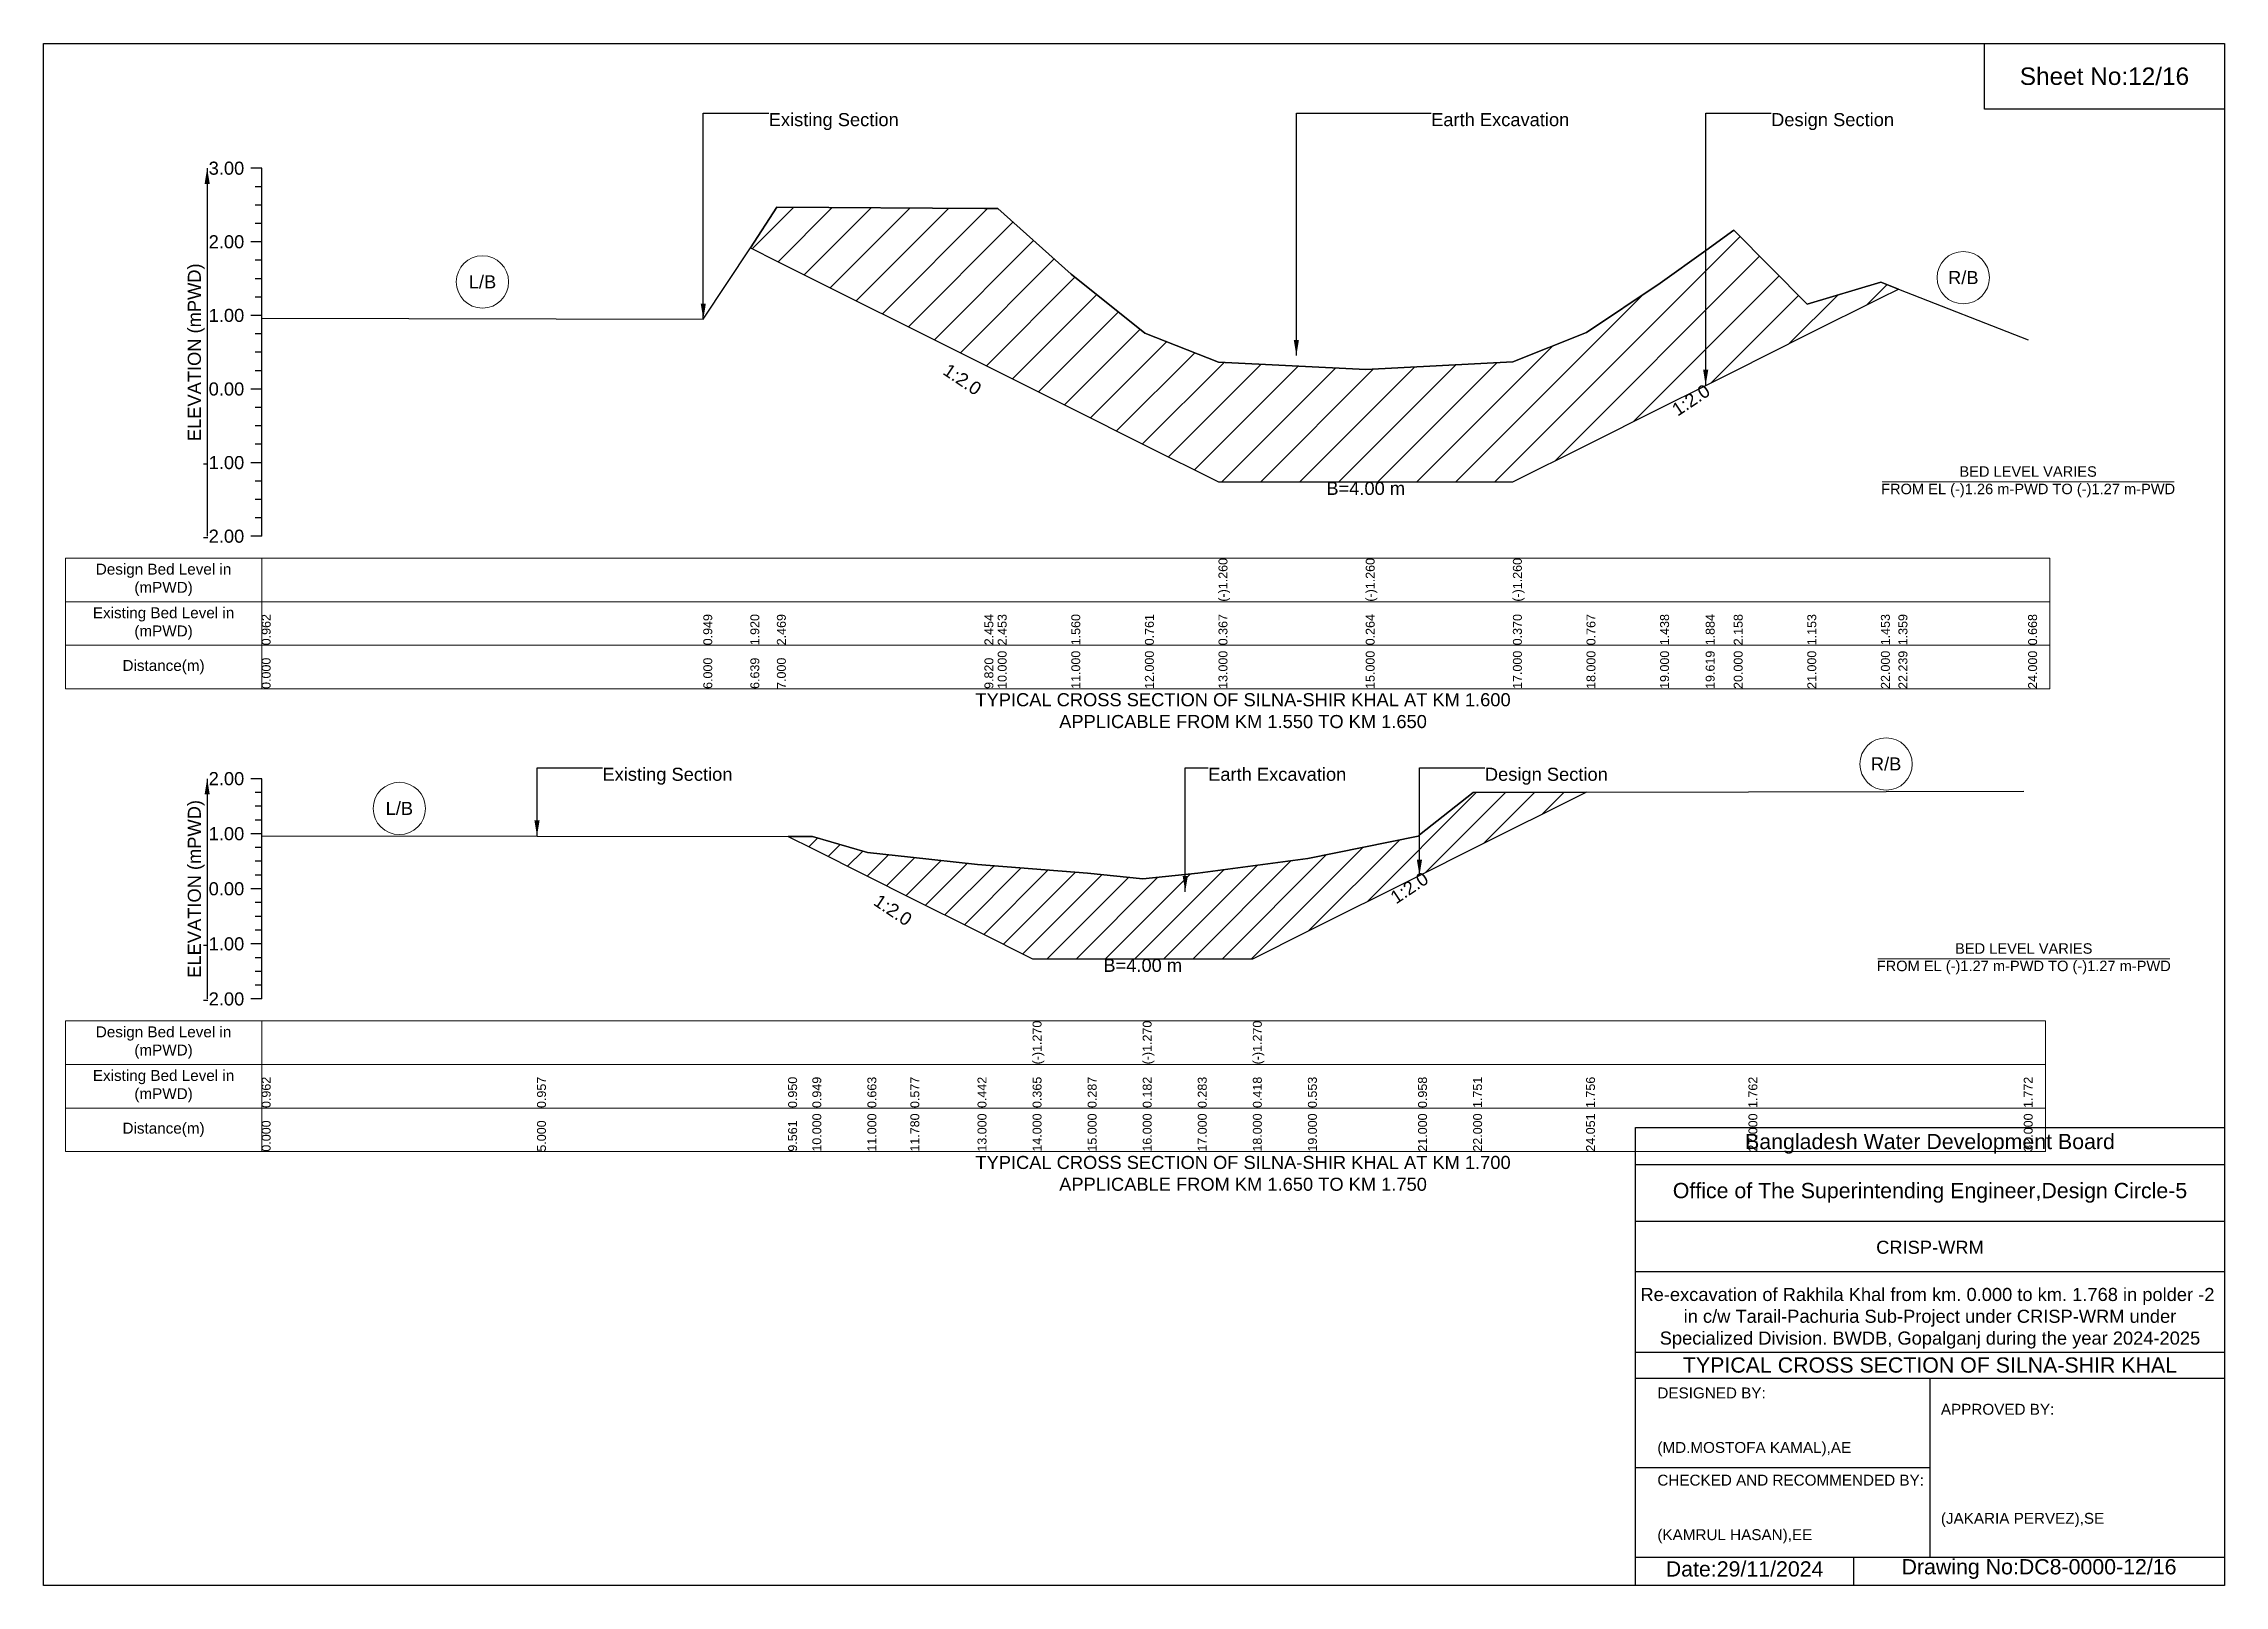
# Model space of a CAD drawing. Header units: inches. Extents: x 91000 to 258000, y -5656 to 0.
# Drawn here: x 210000 to 218000, y -5656 to 0 of the extents above; entities that cross this region are included whole.
import ezdxf

# ---------------------------------------------------------------- set-up
doc = ezdxf.new("R2010")
doc.units = ezdxf.units.IN
doc.header["$LTSCALE"] = 7
doc.header["$MEASUREMENT"] = 0
for name, color, linetype, lineweight in [('Cross section Data Border', 7, 'Continuous', 9), ('Cross Section Labels', 7, 'Continuous', 9), ('Existing_Bed_Level for Xsection', 7, 'Continuous', 25)]:
    doc.layers.add(name, color=color, linetype=linetype, lineweight=lineweight)
doc.styles.get("Standard").update_dxf_attribs({"font": 'arial.ttf'})
doc.dimstyles.get("Standard").update_dxf_attribs({"dimtxt": 0.18, "dimasz": 0.18, "dimexe": 0.18, "dimexo": 0.0625, "dimgap": 0.09, "dimtad": 0, "dimtih": 1, "dimtoh": 1, "dimdec": 4, "dimzin": 0, "dimdsep": 46, "dimtxsty": 'Standard', "dimcen": 0.09, "dimadec": 0, "dimazin": 0, "dimtfac": 1, "dimtdec": 4, "dimtofl": 0, "dimtmove": 0, "dimatfit": 3, "dimfxl": 1, "dimtolj": 1, "dimtzin": 0, "dimarcsym": 0})

msp = doc.modelspace()

# ---------------------------------------------------------------- texts
at = {"attachment_point": 5}
for s, insert, char_height in [('Sheet No:12/16', (217560, -120), 64), ('Bangladesh Water Development Board', (216920, -4036), 56), ('Office of The Superintending Engineer,Design Circle-5', (216920, -4216), 56)]:
    msp.add_mtext(s, dxfattribs=dict(at, insert=insert, char_height=char_height))
for s, insert, char_height, width, attachment_point in [('CRISP-WRM', (216920, -4416), 48, 2240, 5), ('Re-excavation of Rakhila Khal from km. 0.000 to km. 1.768 in polder -2  in c/w Tarail-Pachuria Sub-Project under CRISP-WRM under Specialized Division. BWDB, Gopalganj during the year 2024-2025', (216920, -4676), 48, 2160, 5), ('TYPICAL CROSS SECTION OF SILNA-SHIR KHAL', (216920, -4848), 56, 2240, 5), ('DESIGNED BY:^J^J^J(MD.MOSTOFA KAMAL),AE', (215920, -5056), 40, 1120, 4), ('APPROVED BY:^J^J^J^J^J^J(JAKARIA PERVEZ),SE', (216960, -5216), 40, 1120, 4), ('CHECKED AND RECOMMENDED BY:^J^J^J(KAMRUL HASAN),EE', (215920, -5376), 40, 1120, 4), ('Date:29/11/2024', (216240, -5596), 56, 1120, 5), ('Drawing No:DC8-0000-12/16', (217320, -5596), 56, 1760, 5)]:
    msp.add_mtext(s, dxfattribs=dict(insert=insert, char_height=char_height, width=width, attachment_point=attachment_point))
at = {"layer": 'Cross section Data Border', "char_height": 40, "width": 640, "attachment_point": 5}
for s, insert in [('Design Bed Level in (mPWD)', (210440, -1967.3)), ('Existing Bed Level in (mPWD)', (210440, -2127.3)), ('Distance(m)', (210440, -2287.3)), ('Design Bed Level in (mPWD)', (210440, -3664.8)), ('Existing Bed Level in (mPWD)', (210440, -3824.8)), ('Distance(m)', (210440, -3984.8))]:
    msp.add_mtext(s, dxfattribs=dict(at, insert=insert))
at = {"layer": 'Cross Section Labels'}
for s, insert, char_height, attachment_point in [('Existing Section', (212660, -254.8), 48, 1), ('Earth Excavation', (215090, -254.8), 48, 1), ('Design Section', (216337.2, -254.8), 48, 1), ('L/B', (211610, -874.3), 48, 5), ('R/B', (217042.2, -858.6), 48, 5), ('BED LEVEL VARIES ^JFROM EL (-)1.26 m-PWD TO (-)1.27 m-PWD', (217280, -1607.5), 38.4, 5), ('B=4.00 m', (214850, -1607.5), 48, 2), ('TYPICAL CROSS SECTION OF SILNA-SHIR KHAL AT KM 1.600^JAPPLICABLE FROM KM 1.550 TO KM 1.650', (214400, -2447.3), 48, 5), ('R/B', (216759, -2642.8), 48, 5), ('Existing Section', (212050, -2656.4), 48, 1), ('Earth Excavation', (214272, -2656.4), 48, 1), ('Design Section', (215287.2, -2656.4), 48, 1), ('L/B', (211305, -2805.9), 48, 5), ('B=4.00 m', (214032, -3357.3), 48, 2), ('BED LEVEL VARIES ^JFROM EL (-)1.27 m-PWD TO (-)1.27 m-PWD', (217264, -3357.3), 38.4, 5), ('TYPICAL CROSS SECTION OF SILNA-SHIR KHAL AT KM 1.700^JAPPLICABLE FROM KM 1.650 TO KM 1.750', (214400, -4144.8), 48, 5)]:
    msp.add_mtext(s, dxfattribs=dict(at, insert=insert, char_height=char_height, attachment_point=attachment_point))
at = {"layer": 'Cross Section Labels', "char_height": 48, "attachment_point": 2}
for insert, rotation in [((213383.8, -1211.9), 326.30993), ((216029.7, -1287.6), 33.69007), ((214996.7, -3077), 33.69007), ((213129.1, -3158.4), 326.30993)]:
    msp.add_mtext('1:2.0', dxfattribs=dict(at, insert=insert, rotation=rotation))
at = {"layer": 'Existing_Bed_Level for Xsection', "char_height": 48, "attachment_point": 6}
for s, insert in [('3.00', (210736, -457.3)), ('2.00', (210736, -727.3)), ('1.00', (210736, -997.3)), ('0.00', (210736, -1267.3)), ('-1.00', (210736, -1537.3)), ('-2.00', (210736, -1807.3)), ('2.00', (210736, -2696.8)), ('1.00', (210736, -2898.8)), ('0.00', (210736, -3100.8)), ('-1.00', (210736, -3302.8)), ('-2.00', (210736, -3504.8))]:
    msp.add_mtext(s, dxfattribs=dict(at, insert=insert))
at = {"layer": 'Existing_Bed_Level for Xsection', "rotation": 90}
for s, insert, char_height, attachment_point in [('ELEVATION (mPWD)', (210560, -1132.3), 48, 5), ('(-)1.260', (214310, -2047.3), 32.8, 1), ('(-)1.260', (214850, -2047.3), 32.8, 1), ('(-)1.260', (215390, -2047.3), 32.8, 1), ('0.962', (210800, -2207.3), 32.8, 1), ('0.949', (212420, -2207.3), 32.8, 1), ('1.920', (212592.6, -2207.3), 32.8, 1), ('2.469', (212690, -2207.3), 32.8, 1), ('2.454', (213451.3, -2207.3), 32.8, 1), ('2.453', (213500, -2207.3), 32.8, 1), ('1.560', (213770, -2207.3), 32.8, 1), ('0.761', (214040, -2207.3), 32.8, 1), ('0.367', (214310, -2207.3), 32.8, 1), ('0.264', (214850, -2207.3), 32.8, 1), ('0.370', (215390, -2207.3), 32.8, 1), ('0.767', (215660, -2207.3), 32.8, 1), ('1.438', (215930, -2207.3), 32.8, 1), ('1.884', (216097.2, -2207.3), 32.8, 1), ('2.158', (216200, -2207.3), 32.8, 1), ('1.153', (216470, -2207.3), 32.8, 1), ('1.453', (216740, -2207.3), 32.8, 1), ('1.359', (216804.4, -2207.3), 32.8, 1), ('0.668', (217280, -2207.3), 32.8, 1), ('10.000', (213500, -2367.3), 32.8, 1), ('11.000', (213770, -2367.3), 32.8, 1), ('12.000', (214040, -2367.3), 32.8, 1), ('13.000', (214310, -2367.3), 32.8, 1), ('15.000', (214850, -2367.3), 32.8, 1), ('17.000', (215390, -2367.3), 32.8, 1), ('18.000', (215660, -2367.3), 32.8, 1), ('19.000', (215930, -2367.3), 32.8, 1), ('19.619', (216097.2, -2367.3), 32.8, 1), ('20.000', (216200, -2367.3), 32.8, 1), ('21.000', (216470, -2367.3), 32.8, 1), ('22.000', (216740, -2367.3), 32.8, 1), ('22.239', (216804.4, -2367.3), 32.8, 1), ('24.000', (217280, -2367.3), 32.8, 1), ('0.000', (210800, -2367.3), 32.8, 1), ('6.000', (212420, -2367.3), 32.8, 1), ('6.639', (212592.6, -2367.3), 32.8, 1), ('7.000', (212690, -2367.3), 32.8, 1), ('9.820', (213451.3, -2367.3), 32.8, 1), ('ELEVATION (mPWD)', (210560, -3100.8), 48, 5), ('(-)1.270', (213628, -3744.8), 32.8, 1), ('(-)1.270', (214032, -3744.8), 32.8, 1), ('(-)1.270', (214436, -3744.8), 32.8, 1), ('0.962', (210800, -3904.8), 32.8, 1), ('0.957', (211810, -3904.8), 32.8, 1), ('0.950', (212731.2, -3904.8), 32.8, 1), ('0.949', (212820, -3904.8), 32.8, 1), ('0.663', (213022, -3904.8), 32.8, 1), ('0.577', (213179.6, -3904.8), 32.8, 1), ('0.442', (213426, -3904.8), 32.8, 1), ('0.365', (213628, -3904.8), 32.8, 1), ('0.287', (213830, -3904.8), 32.8, 1), ('0.182', (214032, -3904.8), 32.8, 1), ('0.283', (214234, -3904.8), 32.8, 1), ('0.418', (214436, -3904.8), 32.8, 1), ('0.553', (214638, -3904.8), 32.8, 1), ('0.958', (215042, -3904.8), 32.8, 1), ('1.751', (215244, -3904.8), 32.8, 1), ('1.756', (215658.3, -3904.8), 32.8, 1), ('1.762', (216254, -3904.8), 32.8, 1), ('1.772', (217264, -3904.8), 32.8, 1), ('0.000', (210800, -4064.8), 32.8, 1), ('5.000', (211810, -4064.8), 32.8, 1), ('9.561', (212731.2, -4064.8), 32.8, 1), ('10.000', (212820, -4064.8), 32.8, 1), ('11.000', (213022, -4064.8), 32.8, 1), ('11.780', (213179.6, -4064.8), 32.8, 1), ('13.000', (213426, -4064.8), 32.8, 1), ('14.000', (213628, -4064.8), 32.8, 1), ('15.000', (213830, -4064.8), 32.8, 1), ('16.000', (214032, -4064.8), 32.8, 1), ('17.000', (214234, -4064.8), 32.8, 1), ('18.000', (214436, -4064.8), 32.8, 1), ('19.000', (214638, -4064.8), 32.8, 1), ('21.000', (215042, -4064.8), 32.8, 1), ('22.000', (215244, -4064.8), 32.8, 1), ('24.051', (215658.3, -4064.8), 32.8, 1), ('27.000', (216254, -4064.8), 32.8, 1), ('32.000', (217264, -4064.8), 32.8, 1)]:
    msp.add_mtext(s, dxfattribs=dict(at, insert=insert, char_height=char_height, attachment_point=attachment_point))

# ---------------------------------------------------------------- hatches: boundary and pattern name
at = {"layer": 'Existing_Bed_Level for Xsection'}
h = msp.add_hatch(dxfattribs=at)
h.set_pattern_fill('ANSI31', color=256, scale=810, style=0)
h.paths.add_polyline_path([(212592.6, -748.8), (212690, -797.5), (213451.3, -1178.1), (213500, -1202.5), (213770, -1337.5), (214040, -1472.5), (214310, -1607.5), (214850, -1607.5), (215390, -1607.5), (215660, -1472.5), (215930, -1337.5), (216097.2, -1253.9), (216200, -1202.5), (216470, -1067.5), (216740, -932.5), (216804.4, -900.3), (216740, -875), (216470, -956), (216200, -684.6), (216097.2, -758.6), (215930, -879), (215660, -1060.2), (215390, -1167.4), (214850, -1196), (214310, -1168.2), (214040, -1061.8), (213770, -846.1), (213500, -605), (213451.3, -604.7), (212690, -600.6)])
h = msp.add_hatch(dxfattribs=at)
h.set_pattern_fill('ANSI31', color=256, scale=606, style=0)
h.paths.add_polyline_path([(212731.2, -2908.9), (212820, -2953.3), (213022, -3054.3), (213179.6, -3133.1), (213426, -3256.3), (213628, -3357.3), (213830, -3357.3), (214032, -3357.3), (214234, -3357.3), (214436, -3357.3), (214638, -3256.3), (215042, -3054.3), (215047.2, -3051.7), (215244, -2953.3), (215658.3, -2746.2), (215244, -2747.1), (215047.2, -2903.2), (215042, -2907.2), (214638, -2989.1), (214436, -3016.3), (214234, -3043.6), (214032, -3064), (213830, -3042.8), (213628, -3027.1), (213426, -3011.5), (213179.6, -2984.3), (213022, -2966.8), (212820, -2909.1)])

# ---------------------------------------------------------------- linework, layer by layer
for points in [[(210000, 0), (218000, 0), (218000, -5656), (210000, -5656)], [(217120, 0), (218000, 0), (218000, -240), (217120, -240)]]:
    msp.add_lwpolyline(points, close=True)
for points in [[(215840, -5656), (215840, -3976), (218000, -3976)], [(215840, -4112), (218000, -4112)], [(215840, -4320), (218000, -4320)], [(215840, -4504), (218000, -4504)], [(215840, -4800), (218000, -4800)], [(215840, -4896), (218000, -4896)], [(216920, -4896), (216920, -5552)], [(215840, -5224), (216920, -5224)], [(215840, -5552), (218000, -5552)], [(216640, -5552), (216640, -5656)]]:
    msp.add_lwpolyline(points)
at = {"layer": 'Cross section Data Border'}
for points in [[(210080, -1887.3), (217360, -1887.3), (217360, -2367.3), (210080, -2367.3)], [(210080, -3584.8), (217344, -3584.8), (217344, -4064.8), (210080, -4064.8)]]:
    msp.add_lwpolyline(points, close=True, dxfattribs=at)
for points in [[(210800, -1887.3), (210800, -2367.3)], [(210080, -2047.3), (217360, -2047.3)], [(210080, -2207.3), (217360, -2207.3)], [(210800, -3584.8), (210800, -4064.8)], [(210080, -3744.8), (217344, -3744.8)], [(210080, -3904.8), (217344, -3904.8)]]:
    msp.add_lwpolyline(points, dxfattribs=at)
at = {"layer": 'Cross Section Labels'}
for points in [[(216744.2, -1607.5), (217815.8, -1607.5)], [(216728.2, -3357.3), (217799.8, -3357.3)]]:
    msp.add_lwpolyline(points, dxfattribs=at)
for centre in [(211610, -874.3), (217042.2, -858.6), (216759, -2642.8), (211305, -2805.9)]:
    msp.add_circle(centre, 96, dxfattribs=at)
at = {"layer": 'Existing_Bed_Level for Xsection'}
for points in [[(210800, -457.3), (210760, -457.3)], [(210800, -1807.3), (210800, -1537.3), (210800, -1267.3), (210800, -997.3), (210800, -727.3), (210800, -457.3)], [(210800, -524.8), (210776, -524.8)], [(210800, -592.3), (210776, -592.3)], [(210800, -1007.5), (212420, -1011), (212592.6, -748.8), (212690, -600.6), (213451.3, -604.7), (213500, -605), (213770, -846.1), (214040, -1061.8), (214310, -1168.2), (214310, -1168.2), (214850, -1196), (214850, -1196), (215390, -1167.4), (215390, -1167.4), (215660, -1060.2), (215930, -879), (216097.2, -758.6), (216200, -684.6), (216470, -956), (216740, -875), (216804.4, -900.3), (217280, -1086.9)], [(210800, -659.8), (210776, -659.8)], [(210800, -727.3), (210760, -727.3)], [(210800, -794.8), (210776, -794.8)], [(210800, -862.3), (210776, -862.3)], [(210800, -929.8), (210776, -929.8)], [(210800, -997.3), (210760, -997.3)], [(210800, -1064.8), (210776, -1064.8)], [(210800, -1132.3), (210776, -1132.3)], [(210800, -1199.8), (210776, -1199.8)], [(210800, -1267.3), (210760, -1267.3)], [(210800, -1334.8), (210776, -1334.8)], [(210800, -1402.3), (210776, -1402.3)], [(210800, -1469.8), (210776, -1469.8)], [(210800, -1537.3), (210760, -1537.3)], [(210800, -1604.8), (210776, -1604.8)], [(210800, -1672.3), (210776, -1672.3)], [(210800, -1739.8), (210776, -1739.8)], [(210800, -1807.3), (210760, -1807.3)], [(210800, -2696.8), (210760, -2696.8)], [(210800, -3504.8), (210800, -3302.8), (210800, -3100.8), (210800, -2898.8), (210800, -2696.8)], [(210800, -2747.3), (210776, -2747.3)], [(210800, -2797.8), (210776, -2797.8)], [(210800, -2906.4), (211810, -2907.4), (212731.2, -2908.9), (212820, -2909.1), (213022, -2966.8), (213179.6, -2984.3), (213426, -3011.5), (213628, -3027.1), (213628, -3027.1), (213830, -3042.8), (214032, -3064), (214032, -3064), (214234, -3043.6), (214436, -3016.3), (214436, -3016.3), (214638, -2989.1), (215042, -2907.2), (215047.2, -2903.2), (215244, -2747.1), (215658.3, -2746.2), (216254, -2744.8), (217264, -2742.8)], [(210800, -2848.3), (210776, -2848.3)], [(210800, -2898.8), (210760, -2898.8)], [(210800, -2949.3), (210776, -2949.3)], [(210800, -2999.8), (210776, -2999.8)], [(210800, -3100.8), (210760, -3100.8)], [(210800, -3050.3), (210776, -3050.3)], [(210800, -3151.3), (210776, -3151.3)], [(210800, -3201.8), (210776, -3201.8)], [(210800, -3252.3), (210776, -3252.3)], [(210800, -3302.8), (210760, -3302.8)], [(210800, -3353.3), (210776, -3353.3)], [(210800, -3403.8), (210776, -3403.8)], [(210800, -3504.8), (210760, -3504.8)], [(210800, -3454.3), (210776, -3454.3)]]:
    msp.add_lwpolyline(points, dxfattribs=at)
for points in [[(212592.6, -748.8), (212690, -797.5), (213451.3, -1178.1), (213500, -1202.5), (213770, -1337.5), (214040, -1472.5), (214310, -1607.5), (214310, -1607.5), (214850, -1607.5), (214850, -1607.5), (215390, -1607.5), (215390, -1607.5), (215660, -1472.5), (215930, -1337.5), (216097.2, -1253.9), (216200, -1202.5), (216470, -1067.5), (216740, -932.5), (216804.4, -900.3), (216804.4, -900.3), (216804.4, -900.3), (216740, -875), (216470, -956), (216200, -684.6), (216097.2, -758.6), (215930, -879), (215660, -1060.2), (215390, -1167.4), (215390, -1167.4), (214850, -1196), (214850, -1196), (214310, -1168.2), (214310, -1168.2), (214040, -1061.8), (213770, -846.1), (213500, -605), (213451.3, -604.7), (212690, -600.6)], [(212731.2, -2908.9), (212820, -2953.3), (213022, -3054.3), (213179.6, -3133.1), (213426, -3256.3), (213628, -3357.3), (213628, -3357.3), (213830, -3357.3), (214032, -3357.3), (214032, -3357.3), (214234, -3357.3), (214436, -3357.3), (214436, -3357.3), (214638, -3256.3), (215042, -3054.3), (215047.2, -3051.7), (215244, -2953.3), (215658.3, -2746.2), (215658.3, -2746.2), (215658.3, -2746.2), (215244, -2747.1), (215047.2, -2903.2), (215042, -2907.2), (214638, -2989.1), (214436, -3016.3), (214436, -3016.3), (214234, -3043.6), (214032, -3064), (214032, -3064), (213830, -3042.8), (213628, -3027.1), (213628, -3027.1), (213426, -3011.5), (213179.6, -2984.3), (213022, -2966.8), (212820, -2909.1)]]:
    msp.add_lwpolyline(points, close=True, dxfattribs=at)

msp.set_redraw_order([(e.dxf.handle, doc.entitydb.next_handle()) for e in msp.query("TEXT MTEXT ATTDEF DIMENSION ARC_DIMENSION")])  # texts and dimensions are drawn at this point

# ---------------------------------------------------------------- leaders
at = {"layer": 'Cross Section Labels', "annotation_type": 0, "has_hookline": 1, "hookline_direction": 0}
for points, text_width in [([(212420, -1011), (212420, -254.8), (212659.9, -254.8)], 467.2), ([(214595.6, -1144.3), (214595.6, -254.8), (215089.9, -254.8)], 497), ([(216097.2, -1253.9), (216097.2, -254.8), (216337.1, -254.8)], 441.2), ([(211810, -2907.4), (211810, -2656.4), (212049.9, -2656.4)], 467.2), ([(214188, -3111.3), (214188, -2656.4), (214271.9, -2656.4)], 497), ([(215047.2, -3051.7), (215047.2, -2656.4), (215287.1, -2656.4)], 441.2)]:
    msp.add_leader(points, dimstyle='Standard', override={"dimasz": 57.6}, dxfattribs=dict(at, text_width=text_width))
at = {"layer": 'Existing_Bed_Level for Xsection'}
for points in [[(210600, -457.3), (210600, -1807.3)], [(210600, -2696.8), (210600, -3504.8)]]:
    msp.add_leader(points, dimstyle='Standard', override={"dimasz": 57.6}, dxfattribs=at)

doc.saveas('drawing.dxf')
